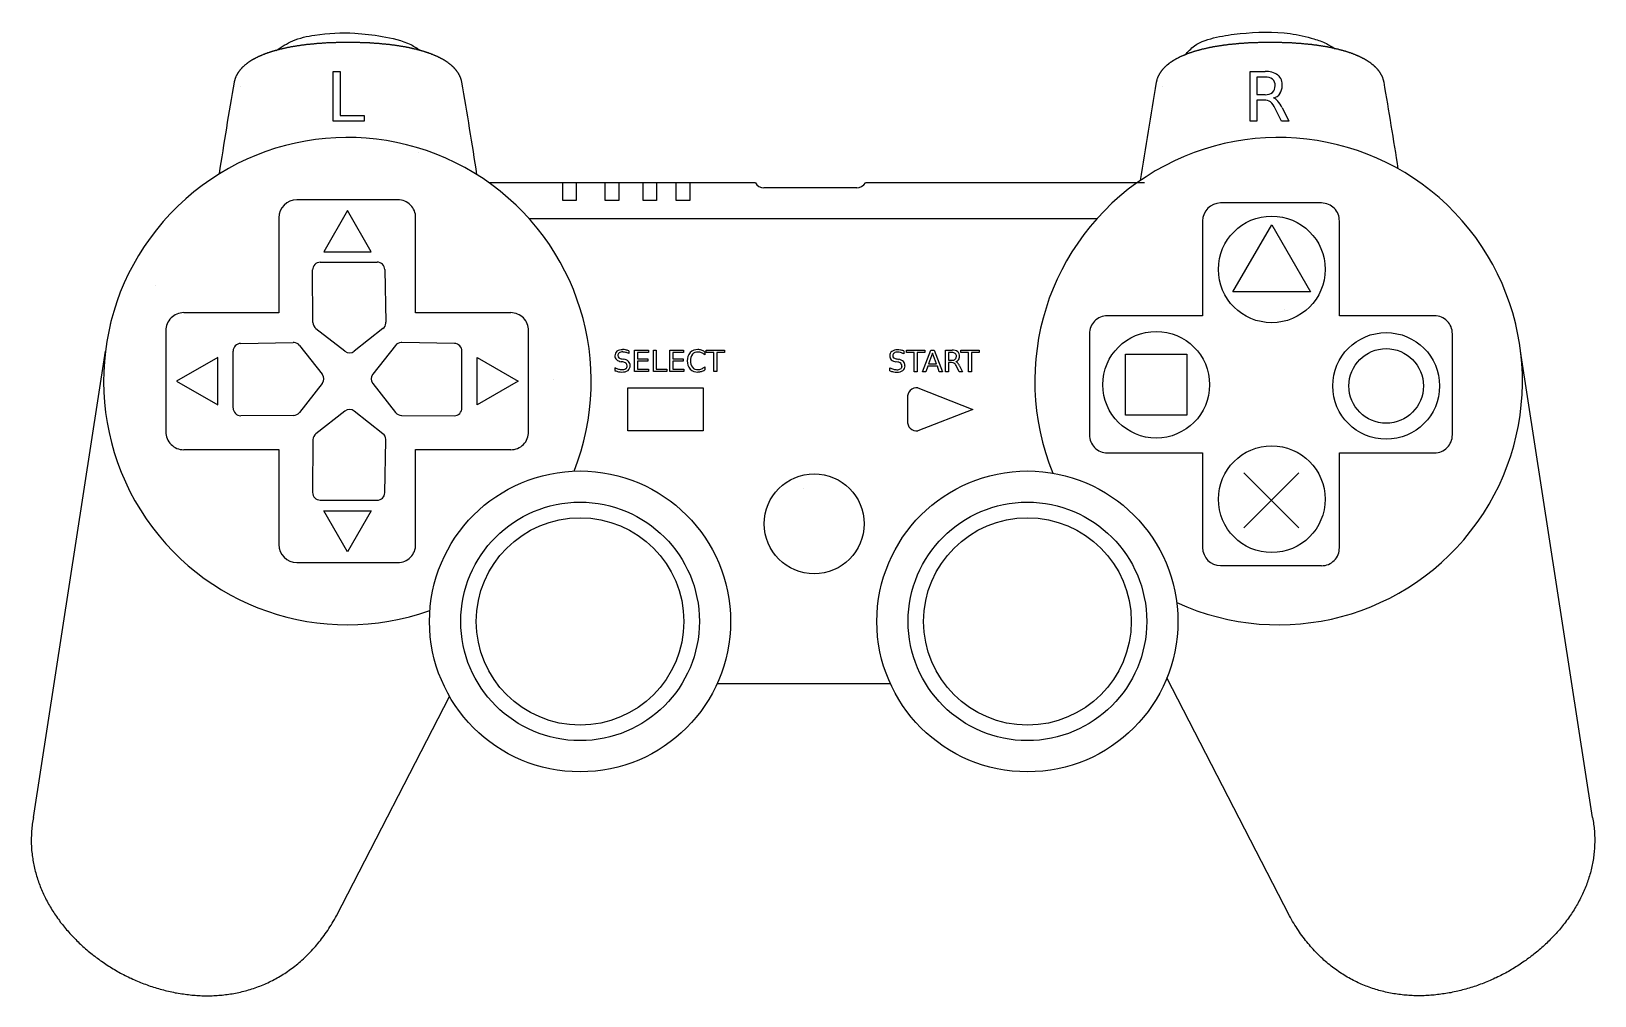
# Model space of a CAD drawing. Header units: millimetres. Extents: x -60 to 61, y -62 to 12.
import ezdxf

# ---------------------------------------------------------------- set-up
doc = ezdxf.new("R2010")
doc.units = ezdxf.units.MM
doc.layers.add('OBJECT', color=178, linetype='Continuous', lineweight=25, true_color=0x000000)

msp = doc.modelspace()

# ---------------------------------------------------------------- linework, layer by layer
at = {"layer": 'OBJECT'}
for p, q in [((-36.82, 5.14), (-36.82, 8.98)), ((-36.82, 8.98), (-36.3, 8.98)), ((-36.3, 8.98), (-36.3, 5.58)), ((33.95, 8.98), (35.12, 8.98)), ((33.95, 5.14), (33.95, 8.98)), ((35.12, 8.55), (34.47, 8.55)), ((34.47, 8.55), (34.47, 7.19)), ((-43.97, 7.82), (-43.97, 7.82)), ((27.21, 7.82), (27.21, 7.82)), ((34.47, 7.19), (35.12, 7.19)), ((34.47, 6.76), (34.47, 5.14)), ((35.03, 6.76), (34.47, 6.76)), ((36.38, 5.14), (35.89, 6.12)), ((36.41, 6.19), (36.94, 5.14)), ((-34.43, 5.14), (-36.82, 5.14)), ((-36.3, 5.58), (-34.43, 5.58)), ((-34.43, 5.58), (-34.43, 5.14)), ((34.47, 5.14), (33.95, 5.14)), ((36.94, 5.14), (36.38, 5.14)), ((-30.24, 2.72), (-30.24, 2.72)), ((-4.23, 0.38), (-24.79, 0.38)), ((-19.11, -0.98), (-19.11, 0.38)), ((-18.07, 0.38), (-18.07, -0.98)), ((-15.83, -0.98), (-15.83, 0.38)), ((-14.79, 0.38), (-14.79, -0.98)), ((-12.9, -0.98), (-12.9, 0.38)), ((-11.86, 0.38), (-11.86, -0.98)), ((-10.35, -0.98), (-10.35, 0.38)), ((-9.31, 0.38), (-9.31, -0.98)), ((3.58, 0), (-3.58, 0)), ((25.8, 0.38), (4.25, 0.38)), ((-39.63, -0.94), (-39.63, -0.94)), ((-31.83, -0.94), (-39.63, -0.94)), ((-18.07, -0.98), (-19.11, -0.98)), ((-14.79, -0.98), (-15.83, -0.98)), ((-11.86, -0.98), (-12.9, -0.98)), ((-9.31, -0.98), (-10.35, -0.98)), ((31.67, -1.18), (31.67, -1.18)), ((39.46, -1.18), (31.67, -1.18)), ((-41.02, -2.33), (-41.02, -9.66)), ((-35.72, -1.77), (-37.55, -4.94)), ((-33.9, -4.94), (-35.72, -1.77)), ((-30.46, -9.66), (-30.46, -2.33)), ((-21.71, -2.38), (22.13, -2.38)), ((30.27, -2.57), (30.27, -9.9)), ((32.62, -8.04), (35.62, -2.86)), ((35.62, -2.86), (38.61, -8.04)), ((40.84, -9.9), (40.84, -2.57)), ((-37.82, -5.76), (-33.43, -5.75)), ((-37.82, -5.76), (-33.43, -5.75)), ((-37.82, -5.76), (-33.43, -5.75)), ((-37.82, -5.76), (-33.43, -5.75)), ((-37.55, -4.94), (-33.9, -4.94)), ((39.73, -5.64), (39.73, -5.64)), ((39.73, -5.64), (39.73, -5.64)), ((39.73, -5.64), (39.73, -5.64)), ((39.73, -5.64), (39.73, -5.64)), ((39.73, -5.64), (39.73, -5.64)), ((-38.39, -10.42), (-38.42, -6.35)), ((-38.39, -10.42), (-38.42, -6.35)), ((-38.39, -10.42), (-38.42, -6.35)), ((-38.39, -10.42), (-38.42, -6.35)), ((-32.84, -6.33), (-32.75, -10.39)), ((-32.84, -6.33), (-32.75, -10.39)), ((-32.84, -6.33), (-32.75, -10.39)), ((-32.84, -6.33), (-32.75, -10.39)), ((-50.57, -7.52), (-50.57, -7.52)), ((-50.57, -7.52), (-50.57, -7.52)), ((-50.57, -7.52), (-50.57, -7.52)), ((-50.57, -7.52), (-50.57, -7.52)), ((38.61, -8.04), (32.62, -8.04)), ((36.6, -9.38), (36.6, -9.38)), ((-54.08, -10.48), (-54.08, -10.48)), ((-41.02, -9.66), (-48.36, -9.66)), ((-32.75, -10.46), (-32.75, -10.46)), ((-32.75, -10.46), (-32.75, -10.46)), ((-32.75, -10.46), (-32.75, -10.46)), ((-32.75, -10.46), (-32.75, -10.46)), ((-23.11, -9.66), (-30.46, -9.66)), ((30.27, -9.9), (22.93, -9.9)), ((48.18, -9.9), (40.84, -9.9)), ((54.49, -10.48), (54.49, -10.48)), ((-49.74, -11.05), (-49.74, -18.84)), ((-43.97, -12.03), (-39.91, -11.95)), ((-43.97, -12.03), (-39.91, -11.95)), ((-43.97, -12.03), (-39.91, -11.95)), ((-43.97, -12.03), (-39.91, -11.95)), ((-39.85, -11.95), (-39.85, -11.95)), ((-39.85, -11.95), (-39.85, -11.95)), ((-39.85, -11.95), (-39.85, -11.95)), ((-39.85, -11.95), (-39.85, -11.95)), ((-35.92, -12.63), (-38.16, -10.89)), ((-35.92, -12.63), (-38.16, -10.89)), ((-35.92, -12.63), (-38.16, -10.89)), ((-35.92, -12.63), (-38.16, -10.89)), ((-32.99, -10.88), (-35.2, -12.63)), ((-32.99, -10.88), (-35.2, -12.63)), ((-32.99, -10.88), (-35.2, -12.63)), ((-32.99, -10.88), (-35.2, -12.63)), ((-31.59, -11.95), (-31.59, -11.95)), ((-31.59, -11.95), (-31.59, -11.95)), ((-31.59, -11.95), (-31.59, -11.95)), ((-31.59, -11.95), (-31.59, -11.95)), ((-27.47, -12.03), (-31.53, -11.95)), ((-27.47, -12.03), (-31.53, -11.95)), ((-27.47, -12.03), (-31.53, -11.95)), ((-27.47, -12.03), (-31.53, -11.95)), ((-21.74, -18.84), (-21.74, -11.05)), ((21.56, -11.29), (21.56, -19.08)), ((49.56, -19.08), (49.56, -11.29)), ((-59.96, -48.65), (-54.41, -12.62)), ((-45.74, -13.12), (-48.91, -14.94)), ((-45.74, -16.77), (-45.74, -13.12)), ((-44.55, -17.01), (-44.55, -12.62)), ((-44.55, -17.01), (-44.55, -12.62)), ((-44.55, -17.01), (-44.55, -12.62)), ((-44.55, -17.01), (-44.55, -12.62)), ((-39.43, -12.19), (-37.68, -14.41)), ((-39.43, -12.19), (-37.68, -14.41)), ((-39.43, -12.19), (-37.68, -14.41)), ((-39.43, -12.19), (-37.68, -14.41)), ((-32.01, -12.19), (-33.76, -14.41)), ((-32.01, -12.19), (-33.76, -14.41)), ((-32.01, -12.19), (-33.76, -14.41)), ((-32.01, -12.19), (-33.76, -14.41)), ((-26.89, -17.01), (-26.89, -12.62)), ((-26.89, -17.01), (-26.89, -12.62)), ((-26.89, -17.01), (-26.89, -12.62)), ((-26.89, -17.01), (-26.89, -12.62)), ((-25.72, -13.12), (-22.55, -14.94)), ((-25.72, -16.77), (-25.72, -13.12)), ((-14.53, -13.22), (-14.4, -13.25)), ((-14.01, -12.59), (-14.01, -12.81)), ((-13.56, -14.2), (-13.56, -12.54)), ((-13.56, -12.54), (-12.5, -12.54)), ((-13.33, -12.73), (-13.33, -13.22)), ((-12.5, -12.73), (-13.33, -12.73)), ((-13.33, -13.22), (-12.54, -13.22)), ((-12.54, -13.22), (-12.54, -13.41)), ((-12.5, -12.54), (-12.5, -12.73)), ((-12.11, -14.2), (-12.11, -12.54)), ((-12.11, -12.54), (-11.89, -12.54)), ((-11.89, -12.54), (-11.89, -14.01)), ((-10.84, -14.2), (-10.84, -12.54)), ((-10.84, -12.54), (-9.79, -12.54)), ((-10.62, -12.73), (-10.62, -13.22)), ((-9.79, -12.73), (-10.62, -12.73)), ((-10.62, -13.22), (-9.82, -13.22)), ((-9.82, -13.22), (-9.82, -13.41)), ((-9.79, -12.54), (-9.79, -12.73)), ((-8.15, -12.66), (-8.15, -12.9)), ((-8.03, -12.73), (-8.03, -12.54)), ((-8.03, -12.54), (-6.62, -12.54)), ((-7.44, -12.73), (-8.03, -12.73)), ((-7.44, -14.2), (-7.44, -12.73)), ((-7.21, -12.73), (-7.21, -14.2)), ((-6.62, -12.73), (-7.21, -12.73)), ((-6.62, -12.54), (-6.62, -12.73)), ((6.68, -13.23), (6.82, -13.26)), ((7.21, -12.6), (7.21, -12.82)), ((7.43, -12.74), (7.43, -12.55)), ((7.43, -12.55), (8.84, -12.55)), ((8.02, -12.74), (7.43, -12.74)), ((8.02, -14.21), (8.02, -12.74)), ((8.25, -12.74), (8.25, -14.21)), ((8.84, -12.74), (8.25, -12.74)), ((8.67, -14.21), (9.31, -12.55)), ((8.84, -12.55), (8.84, -12.74)), ((9.44, -12.77), (9.13, -13.6)), ((9.31, -12.55), (9.56, -12.55)), ((9.74, -13.6), (9.44, -12.77)), ((9.56, -12.55), (10.2, -14.21)), ((10.44, -12.55), (10.95, -12.55)), ((10.44, -14.21), (10.44, -12.55)), ((10.95, -12.73), (10.67, -12.73)), ((10.67, -12.73), (10.67, -13.32)), ((11.63, -12.74), (11.63, -12.55)), ((11.63, -12.55), (13.04, -12.55)), ((12.22, -12.74), (11.63, -12.74)), ((12.22, -14.21), (12.22, -12.74)), ((12.45, -12.74), (12.45, -14.21)), ((13.04, -12.74), (12.45, -12.74)), ((13.04, -12.55), (13.04, -12.74)), ((24.34, -17.58), (24.34, -12.86)), ((24.34, -12.86), (29.06, -12.86)), ((29.06, -12.86), (29.06, -17.58)), ((60.38, -48.65), (54.83, -12.62)), ((-15.07, -14.13), (-15.07, -13.9)), ((-14.46, -13.46), (-14.6, -13.44)), ((-12.48, -14.2), (-13.56, -14.2)), ((-13.33, -13.41), (-13.33, -14.01)), ((-12.54, -13.41), (-13.33, -13.41)), ((-13.33, -14.01), (-12.48, -14.01)), ((-12.48, -14.01), (-12.48, -14.2)), ((-11.08, -14.2), (-12.11, -14.2)), ((-11.89, -14.01), (-11.08, -14.01)), ((-11.08, -14.01), (-11.08, -14.2)), ((-9.77, -14.2), (-10.84, -14.2)), ((-10.62, -13.41), (-10.62, -14.01)), ((-9.82, -13.41), (-10.62, -13.41)), ((-10.62, -14.01), (-9.77, -14.01)), ((-9.77, -14.01), (-9.77, -14.2)), ((-8.15, -13.84), (-8.15, -14.07)), ((-7.21, -14.2), (-7.44, -14.2)), ((6.15, -14.14), (6.15, -13.91)), ((6.75, -13.47), (6.62, -13.45)), ((8.25, -14.21), (8.02, -14.21)), ((8.91, -14.21), (8.67, -14.21)), ((9.06, -13.78), (8.91, -14.21)), ((9.81, -13.78), (9.06, -13.78)), ((9.13, -13.6), (9.74, -13.6)), ((9.96, -14.21), (9.81, -13.78)), ((10.2, -14.21), (9.96, -14.21)), ((10.67, -14.21), (10.44, -14.21)), ((10.67, -13.32), (10.95, -13.32)), ((10.67, -13.51), (10.67, -14.21)), ((10.91, -13.51), (10.67, -13.51)), ((11.49, -14.21), (11.28, -13.78)), ((11.74, -14.21), (11.49, -14.21)), ((11.51, -13.76), (11.74, -14.21)), ((12.45, -14.21), (12.22, -14.21)), ((-48.91, -14.94), (-45.74, -16.77)), ((-37.68, -15.12), (-39.43, -17.36)), ((-37.68, -15.12), (-39.43, -17.36)), ((-37.68, -15.12), (-39.43, -17.36)), ((-37.68, -15.12), (-39.43, -17.36)), ((-33.76, -15.12), (-32.01, -17.36)), ((-33.76, -15.12), (-32.01, -17.36)), ((-33.76, -15.12), (-32.01, -17.36)), ((-33.76, -15.12), (-32.01, -17.36)), ((-22.55, -14.94), (-25.72, -16.77)), ((-19.83, -14.79), (-19.83, -14.79)), ((-19.83, -14.79), (-19.83, -14.79)), ((-19.83, -14.79), (-19.83, -14.79)), ((-19.83, -14.79), (-19.83, -14.79)), ((-19.83, -14.79), (-19.83, -14.79)), ((-19.83, -14.79), (-19.83, -14.79)), ((-19.83, -14.79), (-19.83, -14.79)), ((-19.83, -14.79), (-19.83, -14.79)), ((-14.09, -18.78), (-14.09, -15.45)), ((-14.09, -15.45), (-8.27, -15.45)), ((-8.27, -15.45), (-8.27, -18.78)), ((8.3, -15.45), (12.55, -17.12)), ((7.52, -18), (7.52, -16.23)), ((-39.9, -17.59), (-43.96, -17.61)), ((-39.9, -17.59), (-43.96, -17.61)), ((-39.9, -17.59), (-43.96, -17.61)), ((-39.9, -17.59), (-43.96, -17.61)), ((-35.92, -17.26), (-38.16, -19)), ((-35.92, -17.26), (-38.16, -19)), ((-35.92, -17.26), (-38.16, -19)), ((-35.92, -17.26), (-38.16, -19)), ((-32.99, -19.01), (-35.2, -17.26)), ((-32.99, -19.01), (-35.2, -17.26)), ((-32.99, -19.01), (-35.2, -17.26)), ((-32.99, -19.01), (-35.2, -17.26)), ((-31.54, -17.59), (-27.48, -17.61)), ((-31.54, -17.59), (-27.48, -17.61)), ((-31.54, -17.59), (-27.48, -17.61)), ((-31.54, -17.59), (-27.48, -17.61)), ((12.55, -17.12), (8.3, -18.78)), ((12.55, -17.12), (12.55, -17.12)), ((29.06, -17.58), (24.34, -17.58)), ((-8.27, -18.78), (-14.09, -18.78)), ((-48.36, -20.23), (-41.02, -20.23)), ((-41.02, -20.23), (-41.02, -27.56)), ((-38.39, -19.47), (-38.42, -23.53)), ((-38.39, -19.47), (-38.42, -23.53)), ((-38.39, -19.47), (-38.42, -23.53)), ((-38.39, -19.47), (-38.42, -23.53)), ((-32.84, -23.56), (-32.75, -19.5)), ((-32.84, -23.56), (-32.75, -19.5)), ((-32.84, -23.56), (-32.75, -19.5)), ((-32.84, -23.56), (-32.75, -19.5)), ((-32.75, -19.43), (-32.75, -19.43)), ((-32.75, -19.43), (-32.75, -19.43)), ((-32.75, -19.43), (-32.75, -19.43)), ((-32.75, -19.43), (-32.75, -19.43)), ((-30.46, -20.23), (-23.11, -20.23)), ((-30.46, -27.56), (-30.46, -20.23)), ((22.93, -20.47), (30.27, -20.47)), ((30.27, -20.47), (30.27, -27.8)), ((40.84, -20.47), (48.18, -20.47)), ((40.84, -27.8), (40.84, -20.47)), ((37.72, -22.03), (33.47, -26.28)), ((33.47, -22.03), (37.72, -26.28)), ((-37.82, -24.13), (-33.43, -24.14)), ((-37.82, -24.13), (-33.43, -24.14)), ((-37.82, -24.13), (-33.43, -24.14)), ((-37.82, -24.13), (-33.43, -24.14)), ((-0.55, -23.22), (-0.55, -23.22)), ((-37.55, -24.95), (-33.9, -24.95)), ((-35.72, -28.12), (-37.55, -24.95)), ((-33.9, -24.95), (-35.72, -28.12)), ((-39.63, -28.95), (-31.83, -28.95)), ((31.67, -29.19), (39.46, -29.19)), ((6.18, -38.31), (-7.2, -38.31)), ((36.98, -56.23), (27.53, -37.86)), ((-36.56, -56.23), (-27.84, -39.29))]:
    msp.add_line(p, q, dxfattribs=at)
for points in [[(-35.68, 11.22), (-35.74, 11.22), (-35.8, 11.22), (-35.85, 11.22), (-35.91, 11.22), (-35.97, 11.22), (-36.03, 11.22), (-36.08, 11.22), (-36.14, 11.22), (-36.2, 11.21), (-36.25, 11.21), (-36.31, 11.21), (-36.37, 11.21), (-36.42, 11.21), (-36.48, 11.21), (-36.53, 11.21), (-36.59, 11.21), (-36.65, 11.2), (-36.7, 11.2), (-36.76, 11.2), (-36.81, 11.2), (-36.87, 11.2), (-36.92, 11.2), (-36.98, 11.19), (-37.03, 11.19), (-37.08, 11.19), (-37.14, 11.19), (-37.19, 11.18), (-37.25, 11.18), (-37.3, 11.18), (-37.35, 11.18), (-37.41, 11.17), (-37.46, 11.17), (-37.51, 11.17), (-37.57, 11.16), (-37.62, 11.16), (-37.67, 11.16), (-37.72, 11.15), (-37.78, 11.15), (-37.83, 11.15), (-37.88, 11.14), (-37.93, 11.14), (-37.99, 11.13), (-38.04, 11.13), (-38.09, 11.13), (-38.14, 11.12), (-38.19, 11.12), (-38.24, 11.11), (-38.29, 11.11), (-38.34, 11.1), (-38.39, 11.1), (-38.44, 11.09), (-38.49, 11.09), (-38.54, 11.08), (-38.59, 11.08), (-38.64, 11.07), (-38.69, 11.07), (-38.74, 11.06), (-38.79, 11.06), (-38.84, 11.05), (-38.89, 11.05), (-38.94, 11.04), (-38.99, 11.04), (-39.03, 11.03), (-39.08, 11.02), (-39.13, 11.02), (-39.18, 11.01), (-39.23, 11), (-39.27, 11), (-39.32, 10.99), (-39.37, 10.99), (-39.41, 10.98), (-39.46, 10.97), (-39.51, 10.96), (-39.55, 10.96), (-39.6, 10.95), (-39.65, 10.94), (-39.69, 10.94), (-39.74, 10.93), (-39.78, 10.92), (-39.83, 10.91), (-39.87, 10.91), (-39.92, 10.9), (-39.96, 10.89), (-40.01, 10.88), (-40.05, 10.87), (-40.1, 10.87), (-40.14, 10.86), (-40.18, 10.85), (-40.23, 10.84), (-40.27, 10.83), (-40.32, 10.82), (-40.36, 10.82), (-40.4, 10.81), (-40.44, 10.8), (-40.49, 10.79), (-40.53, 10.78), (-40.57, 10.77), (-40.61, 10.76), (-40.65, 10.75), (-40.7, 10.74), (-40.74, 10.73), (-40.78, 10.72), (-40.82, 10.71), (-40.86, 10.7), (-40.9, 10.69), (-40.94, 10.69), (-40.98, 10.67), (-41.02, 10.66), (-41.06, 10.65), (-41.1, 10.64), (-41.14, 10.63), (-41.18, 10.62), (-41.22, 10.61), (-41.26, 10.6), (-41.3, 10.59), (-41.34, 10.58), (-41.37, 10.57), (-41.41, 10.56), (-41.45, 10.55), (-41.49, 10.54), (-41.52, 10.52), (-41.56, 10.51), (-41.6, 10.5), (-41.64, 10.49), (-41.67, 10.48), (-41.71, 10.47), (-41.74, 10.45), (-41.78, 10.44), (-41.82, 10.43), (-41.85, 10.42), (-41.89, 10.41), (-41.92, 10.39), (-41.96, 10.38), (-41.99, 10.37), (-42.03, 10.36), (-42.06, 10.34), (-42.1, 10.33), (-42.13, 10.32), (-42.16, 10.3), (-42.2, 10.29), (-42.23, 10.28), (-42.26, 10.26), (-42.3, 10.25), (-42.33, 10.24), (-42.36, 10.22), (-42.39, 10.21), (-42.42, 10.2), (-42.46, 10.18), (-42.49, 10.17), (-42.52, 10.15), (-42.55, 10.14), (-42.58, 10.13), (-42.61, 10.11), (-42.64, 10.1), (-42.67, 10.08), (-42.7, 10.07), (-42.73, 10.05), (-42.76, 10.04), (-42.79, 10.02), (-42.82, 10.01), (-42.85, 9.99), (-42.88, 9.98), (-42.91, 9.96), (-42.93, 9.95), (-42.96, 9.93), (-42.99, 9.92), (-43.02, 9.9), (-43.04, 9.89), (-43.07, 9.87), (-43.1, 9.85), (-43.12, 9.84), (-43.15, 9.82), (-43.18, 9.81), (-43.2, 9.79), (-43.23, 9.77), (-43.25, 9.76), (-43.28, 9.74), (-43.3, 9.72), (-43.33, 9.71), (-43.35, 9.69), (-43.38, 9.67), (-43.4, 9.66), (-43.43, 9.64), (-43.45, 9.62), (-43.47, 9.6), (-43.49, 9.59), (-43.52, 9.57), (-43.54, 9.55), (-43.56, 9.53), (-43.58, 9.52), (-43.61, 9.5), (-43.63, 9.48), (-43.65, 9.46), (-43.67, 9.45), (-43.69, 9.43), (-43.71, 9.41), (-43.73, 9.39), (-43.75, 9.37), (-43.77, 9.35), (-43.79, 9.33), (-43.81, 9.32), (-43.83, 9.3), (-43.85, 9.28), (-43.87, 9.26), (-43.89, 9.24), (-43.9, 9.22), (-43.92, 9.2), (-43.94, 9.18), (-43.96, 9.16), (-43.97, 9.14), (-43.99, 9.12), (-44.01, 9.1), (-44.02, 9.08), (-44.04, 9.06), (-44.05, 9.04), (-44.07, 9.02), (-44.09, 9), (-44.1, 8.98), (-44.12, 8.96), (-44.13, 8.94), (-44.14, 8.92), (-44.16, 8.9), (-44.17, 8.88), (-44.19, 8.86), (-44.2, 8.84), (-44.21, 8.82), (-44.22, 8.8), (-44.24, 8.78), (-44.25, 8.75), (-44.26, 8.73), (-44.27, 8.71), (-44.28, 8.69), (-44.29, 8.67), (-44.3, 8.65), (-44.32, 8.63), (-44.33, 8.6), (-44.34, 8.58), (-44.35, 8.56), (-44.35, 8.54), (-44.36, 8.51), (-44.37, 8.49), (-44.38, 8.47), (-44.39, 8.45), (-44.4, 8.42), (-44.41, 8.4), (-44.41, 8.38), (-44.42, 8.36), (-44.43, 8.33), (-44.43, 8.31), (-44.44, 8.29), (-44.45, 8.26), (-44.45, 8.24), (-44.46, 8.22), (-44.46, 8.19), (-44.47, 8.17), (-44.47, 8.15)], [(-26.89, 8.15), (-26.9, 8.17), (-26.9, 8.19), (-26.91, 8.22), (-26.91, 8.24), (-26.92, 8.26), (-26.92, 8.29), (-26.93, 8.31), (-26.94, 8.33), (-26.94, 8.36), (-26.95, 8.38), (-26.96, 8.4), (-26.97, 8.42), (-26.97, 8.45), (-26.98, 8.47), (-26.99, 8.49), (-27, 8.51), (-27.01, 8.54), (-27.02, 8.56), (-27.03, 8.58), (-27.04, 8.6), (-27.05, 8.63), (-27.06, 8.65), (-27.07, 8.67), (-27.08, 8.69), (-27.09, 8.71), (-27.1, 8.73), (-27.12, 8.75), (-27.13, 8.78), (-27.14, 8.8), (-27.15, 8.82), (-27.17, 8.84), (-27.18, 8.86), (-27.19, 8.88), (-27.21, 8.9), (-27.22, 8.92), (-27.23, 8.94), (-27.25, 8.96), (-27.26, 8.98), (-27.28, 9), (-27.29, 9.02), (-27.31, 9.04), (-27.33, 9.06), (-27.34, 9.08), (-27.36, 9.1), (-27.37, 9.12), (-27.39, 9.14), (-27.41, 9.16), (-27.43, 9.18), (-27.44, 9.2), (-27.46, 9.22), (-27.48, 9.24), (-27.5, 9.26), (-27.52, 9.28), (-27.53, 9.3), (-27.55, 9.32), (-27.57, 9.33), (-27.59, 9.35), (-27.61, 9.37), (-27.63, 9.39), (-27.65, 9.41), (-27.67, 9.43), (-27.69, 9.45), (-27.72, 9.46), (-27.74, 9.48), (-27.76, 9.5), (-27.78, 9.52), (-27.8, 9.53), (-27.82, 9.55), (-27.85, 9.57), (-27.87, 9.59), (-27.89, 9.6), (-27.92, 9.62), (-27.94, 9.64), (-27.96, 9.66), (-27.99, 9.67), (-28.01, 9.69), (-28.04, 9.71), (-28.06, 9.72), (-28.08, 9.74), (-28.11, 9.76), (-28.14, 9.77), (-28.16, 9.79), (-28.19, 9.81), (-28.21, 9.82), (-28.24, 9.84), (-28.27, 9.85), (-28.29, 9.87), (-28.32, 9.89), (-28.35, 9.9), (-28.37, 9.92), (-28.4, 9.93), (-28.43, 9.95), (-28.46, 9.96), (-28.49, 9.98), (-28.52, 9.99), (-28.54, 10.01), (-28.57, 10.02), (-28.6, 10.04), (-28.63, 10.05), (-28.66, 10.07), (-28.69, 10.08), (-28.72, 10.1), (-28.75, 10.11), (-28.78, 10.13), (-28.81, 10.14), (-28.84, 10.15), (-28.88, 10.17), (-28.91, 10.18), (-28.94, 10.2), (-28.97, 10.21), (-29, 10.22), (-29.04, 10.24), (-29.07, 10.25), (-29.1, 10.26), (-29.13, 10.28), (-29.17, 10.29), (-29.2, 10.3), (-29.23, 10.32), (-29.27, 10.33), (-29.3, 10.34), (-29.34, 10.36), (-29.37, 10.37), (-29.41, 10.38), (-29.44, 10.39), (-29.48, 10.41), (-29.51, 10.42), (-29.55, 10.43), (-29.58, 10.44), (-29.62, 10.45), (-29.66, 10.47), (-29.69, 10.48), (-29.73, 10.49), (-29.77, 10.5), (-29.8, 10.51), (-29.84, 10.52), (-29.88, 10.54), (-29.91, 10.55), (-29.95, 10.56), (-29.99, 10.57), (-30.03, 10.58), (-30.07, 10.59), (-30.11, 10.6), (-30.14, 10.61), (-30.18, 10.62), (-30.22, 10.63), (-30.26, 10.64), (-30.3, 10.65), (-30.34, 10.66), (-30.38, 10.67), (-30.42, 10.69), (-30.46, 10.69), (-30.5, 10.7), (-30.54, 10.71), (-30.59, 10.72), (-30.63, 10.73), (-30.67, 10.74), (-30.71, 10.75), (-30.75, 10.76), (-30.79, 10.77), (-30.84, 10.78), (-30.88, 10.79), (-30.92, 10.8), (-30.96, 10.81), (-31.01, 10.82), (-31.05, 10.82), (-31.09, 10.83), (-31.14, 10.84), (-31.18, 10.85), (-31.22, 10.86), (-31.27, 10.87), (-31.31, 10.87), (-31.36, 10.88), (-31.4, 10.89), (-31.45, 10.9), (-31.49, 10.91), (-31.54, 10.91), (-31.58, 10.92), (-31.63, 10.93), (-31.67, 10.94), (-31.72, 10.94), (-31.76, 10.95), (-31.81, 10.96), (-31.86, 10.96), (-31.9, 10.97), (-31.95, 10.98), (-32, 10.99), (-32.04, 10.99), (-32.09, 11), (-32.14, 11), (-32.19, 11.01), (-32.23, 11.02), (-32.28, 11.02), (-32.33, 11.03), (-32.38, 11.04), (-32.43, 11.04), (-32.48, 11.05), (-32.52, 11.05), (-32.57, 11.06), (-32.62, 11.06), (-32.67, 11.07), (-32.72, 11.07), (-32.77, 11.08), (-32.82, 11.08), (-32.87, 11.09), (-32.92, 11.09), (-32.97, 11.1), (-33.02, 11.1), (-33.07, 11.11), (-33.12, 11.11), (-33.17, 11.12), (-33.22, 11.12), (-33.28, 11.13), (-33.33, 11.13), (-33.38, 11.13), (-33.43, 11.14), (-33.48, 11.14), (-33.53, 11.15), (-33.59, 11.15), (-33.64, 11.15), (-33.69, 11.16), (-33.74, 11.16), (-33.8, 11.16), (-33.85, 11.17), (-33.9, 11.17), (-33.96, 11.17), (-34.01, 11.18), (-34.06, 11.18), (-34.12, 11.18), (-34.17, 11.18), (-34.23, 11.19), (-34.28, 11.19), (-34.33, 11.19), (-34.39, 11.19), (-34.44, 11.2), (-34.5, 11.2), (-34.55, 11.2), (-34.61, 11.2), (-34.66, 11.2), (-34.72, 11.2), (-34.77, 11.21), (-34.83, 11.21), (-34.89, 11.21), (-34.94, 11.21), (-35, 11.21), (-35.05, 11.21), (-35.11, 11.21), (-35.17, 11.21), (-35.22, 11.22), (-35.28, 11.22), (-35.34, 11.22), (-35.39, 11.22), (-35.45, 11.22), (-35.51, 11.22), (-35.57, 11.22), (-35.62, 11.22), (-35.68, 11.22)], [(35.49, 11.22), (35.44, 11.22), (35.38, 11.22), (35.32, 11.22), (35.26, 11.22), (35.21, 11.22), (35.15, 11.22), (35.09, 11.22), (35.04, 11.22), (34.98, 11.21), (34.92, 11.21), (34.87, 11.21), (34.81, 11.21), (34.75, 11.21), (34.7, 11.21), (34.64, 11.21), (34.59, 11.21), (34.53, 11.2), (34.48, 11.2), (34.42, 11.2), (34.37, 11.2), (34.31, 11.2), (34.26, 11.2), (34.2, 11.19), (34.15, 11.19), (34.09, 11.19), (34.04, 11.19), (33.98, 11.18), (33.93, 11.18), (33.88, 11.18), (33.82, 11.18), (33.77, 11.17), (33.72, 11.17), (33.66, 11.17), (33.61, 11.16), (33.56, 11.16), (33.5, 11.16), (33.45, 11.15), (33.4, 11.15), (33.35, 11.15), (33.3, 11.14), (33.24, 11.14), (33.19, 11.13), (33.14, 11.13), (33.09, 11.13), (33.04, 11.12), (32.99, 11.12), (32.94, 11.11), (32.88, 11.11), (32.83, 11.1), (32.78, 11.1), (32.73, 11.09), (32.68, 11.09), (32.63, 11.08), (32.58, 11.08), (32.53, 11.07), (32.48, 11.07), (32.43, 11.06), (32.39, 11.06), (32.34, 11.05), (32.29, 11.05), (32.24, 11.04), (32.19, 11.04), (32.14, 11.03), (32.09, 11.02), (32.05, 11.02), (32, 11.01), (31.95, 11), (31.9, 11), (31.86, 10.99), (31.81, 10.99), (31.76, 10.98), (31.72, 10.97), (31.67, 10.96), (31.62, 10.96), (31.58, 10.95), (31.53, 10.94), (31.48, 10.94), (31.44, 10.93), (31.39, 10.92), (31.35, 10.91), (31.3, 10.91), (31.26, 10.9), (31.21, 10.89), (31.17, 10.88), (31.12, 10.87), (31.08, 10.87), (31.04, 10.86), (30.99, 10.85), (30.95, 10.84), (30.9, 10.83), (30.86, 10.82), (30.82, 10.82), (30.78, 10.81), (30.73, 10.8), (30.69, 10.79), (30.65, 10.78), (30.61, 10.77), (30.56, 10.76), (30.52, 10.75), (30.48, 10.74), (30.44, 10.73), (30.4, 10.72), (30.36, 10.71), (30.32, 10.7), (30.28, 10.69), (30.23, 10.69), (30.19, 10.67), (30.15, 10.66), (30.11, 10.65), (30.07, 10.64), (30.04, 10.63), (30, 10.62), (29.96, 10.61), (29.92, 10.6), (29.88, 10.59), (29.84, 10.58), (29.8, 10.57), (29.76, 10.56), (29.73, 10.55), (29.69, 10.54), (29.65, 10.52), (29.61, 10.51), (29.58, 10.5), (29.54, 10.49), (29.5, 10.48), (29.47, 10.47), (29.43, 10.45), (29.4, 10.44), (29.36, 10.43), (29.32, 10.42), (29.29, 10.41), (29.25, 10.39), (29.22, 10.38), (29.18, 10.37), (29.15, 10.36), (29.11, 10.34), (29.08, 10.33), (29.05, 10.32), (29.01, 10.3), (28.98, 10.29), (28.95, 10.28), (28.91, 10.26), (28.88, 10.25), (28.85, 10.24), (28.82, 10.22), (28.78, 10.21), (28.75, 10.2), (28.72, 10.18), (28.69, 10.17), (28.66, 10.15), (28.63, 10.14), (28.6, 10.13), (28.56, 10.11), (28.53, 10.1), (28.5, 10.08), (28.47, 10.07), (28.44, 10.05), (28.41, 10.04), (28.39, 10.02), (28.36, 10.01), (28.33, 9.99), (28.3, 9.98), (28.27, 9.96), (28.24, 9.95), (28.21, 9.93), (28.19, 9.92), (28.16, 9.9), (28.13, 9.89), (28.1, 9.87), (28.08, 9.85), (28.05, 9.84), (28.03, 9.82), (28, 9.81), (27.97, 9.79), (27.95, 9.77), (27.92, 9.76), (27.9, 9.74), (27.87, 9.72), (27.85, 9.71), (27.82, 9.69), (27.8, 9.67), (27.77, 9.66), (27.75, 9.64), (27.73, 9.62), (27.7, 9.6), (27.68, 9.59), (27.66, 9.57), (27.64, 9.55), (27.61, 9.53), (27.59, 9.52), (27.57, 9.5), (27.55, 9.48), (27.53, 9.46), (27.51, 9.45), (27.49, 9.43), (27.46, 9.41), (27.44, 9.39), (27.42, 9.37), (27.4, 9.35), (27.39, 9.33), (27.37, 9.32), (27.35, 9.3), (27.33, 9.28), (27.31, 9.26), (27.29, 9.24), (27.27, 9.22), (27.26, 9.2), (27.24, 9.18), (27.22, 9.16), (27.2, 9.14), (27.19, 9.12), (27.17, 9.1), (27.15, 9.08), (27.14, 9.06), (27.12, 9.04), (27.11, 9.02), (27.09, 9), (27.08, 8.98), (27.06, 8.96), (27.05, 8.94), (27.03, 8.92), (27.02, 8.9), (27, 8.88), (26.99, 8.86), (26.98, 8.84), (26.97, 8.82), (26.95, 8.8), (26.94, 8.78), (26.93, 8.75), (26.92, 8.73), (26.9, 8.71), (26.89, 8.69), (26.88, 8.67), (26.87, 8.65), (26.86, 8.63), (26.85, 8.6), (26.84, 8.58), (26.83, 8.56), (26.82, 8.54), (26.81, 8.51), (26.8, 8.49), (26.8, 8.47), (26.79, 8.45), (26.78, 8.42), (26.77, 8.4), (26.76, 8.38), (26.76, 8.36), (26.75, 8.33), (26.74, 8.31), (26.74, 8.29), (26.73, 8.26), (26.72, 8.24), (26.72, 8.22), (26.71, 8.19), (26.71, 8.17), (26.7, 8.15)], [(44.29, 8.15), (44.28, 8.17), (44.28, 8.19), (44.27, 8.22), (44.26, 8.24), (44.26, 8.26), (44.25, 8.29), (44.25, 8.31), (44.24, 8.33), (44.23, 8.36), (44.23, 8.38), (44.22, 8.4), (44.21, 8.42), (44.2, 8.45), (44.19, 8.47), (44.18, 8.49), (44.18, 8.51), (44.17, 8.54), (44.16, 8.56), (44.15, 8.58), (44.14, 8.6), (44.13, 8.63), (44.12, 8.65), (44.11, 8.67), (44.1, 8.69), (44.08, 8.71), (44.07, 8.73), (44.06, 8.75), (44.05, 8.78), (44.04, 8.8), (44.02, 8.82), (44.01, 8.84), (44, 8.86), (43.98, 8.88), (43.97, 8.9), (43.96, 8.92), (43.94, 8.94), (43.93, 8.96), (43.91, 8.98), (43.9, 9), (43.88, 9.02), (43.87, 9.04), (43.85, 9.06), (43.84, 9.08), (43.82, 9.1), (43.8, 9.12), (43.79, 9.14), (43.77, 9.16), (43.75, 9.18), (43.73, 9.2), (43.72, 9.22), (43.7, 9.24), (43.68, 9.26), (43.66, 9.28), (43.64, 9.3), (43.62, 9.32), (43.6, 9.33), (43.58, 9.35), (43.56, 9.37), (43.54, 9.39), (43.52, 9.41), (43.5, 9.43), (43.48, 9.45), (43.46, 9.46), (43.44, 9.48), (43.42, 9.5), (43.4, 9.52), (43.37, 9.53), (43.35, 9.55), (43.33, 9.57), (43.31, 9.59), (43.28, 9.6), (43.26, 9.62), (43.24, 9.64), (43.21, 9.66), (43.19, 9.67), (43.17, 9.69), (43.14, 9.71), (43.12, 9.72), (43.09, 9.74), (43.07, 9.76), (43.04, 9.77), (43.02, 9.79), (42.99, 9.81), (42.96, 9.82), (42.94, 9.84), (42.91, 9.85), (42.88, 9.87), (42.86, 9.89), (42.83, 9.9), (42.8, 9.92), (42.77, 9.93), (42.75, 9.95), (42.72, 9.96), (42.69, 9.98), (42.66, 9.99), (42.63, 10.01), (42.6, 10.02), (42.57, 10.04), (42.54, 10.05), (42.51, 10.07), (42.48, 10.08), (42.45, 10.1), (42.42, 10.11), (42.39, 10.13), (42.36, 10.14), (42.33, 10.15), (42.3, 10.17), (42.27, 10.18), (42.24, 10.2), (42.21, 10.21), (42.17, 10.22), (42.14, 10.24), (42.11, 10.25), (42.08, 10.26), (42.04, 10.28), (42.01, 10.29), (41.98, 10.3), (41.94, 10.32), (41.91, 10.33), (41.87, 10.34), (41.84, 10.36), (41.8, 10.37), (41.77, 10.38), (41.74, 10.39), (41.7, 10.41), (41.66, 10.42), (41.63, 10.43), (41.59, 10.44), (41.56, 10.45), (41.52, 10.47), (41.48, 10.48), (41.45, 10.49), (41.41, 10.5), (41.37, 10.51), (41.34, 10.52), (41.3, 10.54), (41.26, 10.55), (41.22, 10.56), (41.19, 10.57), (41.15, 10.58), (41.11, 10.59), (41.07, 10.6), (41.03, 10.61), (40.99, 10.62), (40.95, 10.63), (40.91, 10.64), (40.87, 10.65), (40.83, 10.66), (40.79, 10.67), (40.75, 10.69), (40.71, 10.69), (40.67, 10.7), (40.63, 10.71), (40.59, 10.72), (40.55, 10.73), (40.51, 10.74), (40.47, 10.75), (40.43, 10.76), (40.38, 10.77), (40.34, 10.78), (40.3, 10.79), (40.26, 10.8), (40.21, 10.81), (40.17, 10.82), (40.13, 10.82), (40.08, 10.83), (40.04, 10.84), (40, 10.85), (39.95, 10.86), (39.91, 10.87), (39.86, 10.87), (39.82, 10.88), (39.78, 10.89), (39.73, 10.9), (39.69, 10.91), (39.64, 10.91), (39.6, 10.92), (39.55, 10.93), (39.5, 10.94), (39.46, 10.94), (39.41, 10.95), (39.37, 10.96), (39.32, 10.96), (39.27, 10.97), (39.23, 10.98), (39.18, 10.99), (39.13, 10.99), (39.09, 11), (39.04, 11), (38.99, 11.01), (38.94, 11.02), (38.89, 11.02), (38.85, 11.03), (38.8, 11.04), (38.75, 11.04), (38.7, 11.05), (38.65, 11.05), (38.6, 11.06), (38.55, 11.06), (38.5, 11.07), (38.46, 11.07), (38.41, 11.08), (38.36, 11.08), (38.31, 11.09), (38.26, 11.09), (38.21, 11.1), (38.16, 11.1), (38.1, 11.11), (38.05, 11.11), (38, 11.12), (37.95, 11.12), (37.9, 11.13), (37.85, 11.13), (37.8, 11.13), (37.75, 11.14), (37.69, 11.14), (37.64, 11.15), (37.59, 11.15), (37.54, 11.15), (37.48, 11.16), (37.43, 11.16), (37.38, 11.16), (37.33, 11.17), (37.27, 11.17), (37.22, 11.17), (37.17, 11.18), (37.11, 11.18), (37.06, 11.18), (37, 11.18), (36.95, 11.19), (36.9, 11.19), (36.84, 11.19), (36.79, 11.19), (36.73, 11.2), (36.68, 11.2), (36.62, 11.2), (36.57, 11.2), (36.51, 11.2), (36.46, 11.2), (36.4, 11.21), (36.35, 11.21), (36.29, 11.21), (36.23, 11.21), (36.18, 11.21), (36.12, 11.21), (36.07, 11.21), (36.01, 11.21), (35.95, 11.22), (35.9, 11.22), (35.84, 11.22), (35.78, 11.22), (35.72, 11.22), (35.67, 11.22), (35.61, 11.22), (35.55, 11.22), (35.49, 11.22)], [(-59.96, -48.65), (-59.99, -48.78), (-60.01, -48.91), (-60.03, -49.04), (-60.05, -49.17), (-60.06, -49.3), (-60.08, -49.42), (-60.09, -49.55), (-60.1, -49.68), (-60.11, -49.81), (-60.12, -49.94), (-60.12, -50.07), (-60.13, -50.19), (-60.13, -50.32), (-60.13, -50.45), (-60.13, -50.57), (-60.13, -50.7), (-60.12, -50.83), (-60.11, -50.95), (-60.11, -51.08), (-60.1, -51.2), (-60.08, -51.33), (-60.07, -51.45), (-60.06, -51.58), (-60.04, -51.7), (-60.02, -51.82), (-60, -51.95), (-59.98, -52.07), (-59.96, -52.19), (-59.93, -52.31), (-59.91, -52.44), (-59.88, -52.56), (-59.85, -52.68), (-59.82, -52.8), (-59.79, -52.92), (-59.76, -53.04), (-59.72, -53.16), (-59.68, -53.28), (-59.65, -53.4), (-59.61, -53.51), (-59.57, -53.63), (-59.52, -53.75), (-59.48, -53.87), (-59.44, -53.98), (-59.39, -54.1), (-59.34, -54.21), (-59.29, -54.33), (-59.24, -54.44), (-59.19, -54.56), (-59.14, -54.67), (-59.08, -54.78), (-59.03, -54.89), (-58.97, -55.01), (-58.91, -55.12), (-58.85, -55.23), (-58.79, -55.34), (-58.73, -55.45), (-58.66, -55.56), (-58.6, -55.66), (-58.53, -55.77), (-58.47, -55.88), (-58.4, -55.99), (-58.33, -56.09), (-58.26, -56.2), (-58.18, -56.3), (-58.11, -56.41), (-58.04, -56.51), (-57.96, -56.61), (-57.89, -56.72), (-57.81, -56.82), (-57.73, -56.92), (-57.65, -57.02), (-57.57, -57.12), (-57.49, -57.22), (-57.4, -57.32), (-57.32, -57.41), (-57.24, -57.51), (-57.15, -57.61), (-57.06, -57.7), (-56.97, -57.8), (-56.88, -57.89), (-56.8, -57.98), (-56.7, -58.07), (-56.61, -58.17), (-56.52, -58.26), (-56.43, -58.35), (-56.33, -58.44), (-56.24, -58.53), (-56.14, -58.61), (-56.04, -58.7), (-55.94, -58.79), (-55.84, -58.87), (-55.74, -58.96), (-55.64, -59.04), (-55.54, -59.12), (-55.44, -59.2), (-55.34, -59.29), (-55.23, -59.37), (-55.13, -59.45), (-55.02, -59.52), (-54.92, -59.6), (-54.81, -59.68), (-54.7, -59.75), (-54.59, -59.83), (-54.49, -59.9), (-54.38, -59.98), (-54.27, -60.05), (-54.15, -60.12), (-54.04, -60.19), (-53.93, -60.26), (-53.82, -60.33), (-53.7, -60.4), (-53.59, -60.46), (-53.47, -60.53), (-53.36, -60.59), (-53.24, -60.66), (-53.13, -60.72), (-53.01, -60.78), (-52.89, -60.84), (-52.77, -60.9), (-52.65, -60.96), (-52.53, -61.02), (-52.41, -61.07), (-52.29, -61.13), (-52.17, -61.18), (-52.05, -61.23), (-51.93, -61.29), (-51.81, -61.34), (-51.69, -61.39), (-51.56, -61.44), (-51.44, -61.49), (-51.32, -61.53), (-51.19, -61.58), (-51.07, -61.62), (-50.94, -61.67), (-50.82, -61.71), (-50.69, -61.75), (-50.57, -61.79), (-50.44, -61.83), (-50.31, -61.86), (-50.19, -61.9), (-50.06, -61.94), (-49.93, -61.97), (-49.8, -62), (-49.68, -62.04), (-49.55, -62.07), (-49.42, -62.09), (-49.29, -62.12), (-49.16, -62.15), (-49.03, -62.18), (-48.91, -62.2), (-48.78, -62.22), (-48.65, -62.24), (-48.52, -62.26), (-48.39, -62.28), (-48.26, -62.3), (-48.13, -62.32), (-48, -62.33), (-47.87, -62.35), (-47.74, -62.36), (-47.61, -62.37), (-47.48, -62.38), (-47.35, -62.39), (-47.22, -62.4), (-47.09, -62.4), (-46.96, -62.41), (-46.83, -62.41), (-46.69, -62.42), (-46.56, -62.42), (-46.43, -62.42), (-46.3, -62.41), (-46.17, -62.41), (-46.04, -62.4), (-45.91, -62.4), (-45.78, -62.39), (-45.65, -62.38), (-45.52, -62.37), (-45.4, -62.36), (-45.27, -62.35), (-45.14, -62.33), (-45.01, -62.31), (-44.88, -62.3), (-44.75, -62.28), (-44.62, -62.26), (-44.49, -62.23), (-44.37, -62.21), (-44.24, -62.18), (-44.11, -62.16), (-43.98, -62.13), (-43.86, -62.1), (-43.73, -62.07), (-43.6, -62.03), (-43.48, -62), (-43.35, -61.96), (-43.23, -61.93), (-43.1, -61.89), (-42.98, -61.85), (-42.85, -61.8), (-42.73, -61.76), (-42.6, -61.71), (-42.48, -61.67), (-42.36, -61.62), (-42.23, -61.57), (-42.11, -61.52), (-41.99, -61.46), (-41.87, -61.41), (-41.75, -61.35), (-41.63, -61.29), (-41.51, -61.23), (-41.39, -61.17), (-41.27, -61.1), (-41.15, -61.04), (-41.04, -60.97), (-40.92, -60.9), (-40.8, -60.83), (-40.69, -60.76), (-40.57, -60.69), (-40.46, -60.61), (-40.34, -60.53), (-40.23, -60.45), (-40.12, -60.37), (-40, -60.29), (-39.89, -60.21), (-39.78, -60.12), (-39.67, -60.03), (-39.56, -59.94), (-39.45, -59.85), (-39.34, -59.76), (-39.24, -59.66), (-39.13, -59.57), (-39.02, -59.47), (-38.92, -59.37), (-38.81, -59.26), (-38.71, -59.16), (-38.61, -59.05), (-38.5, -58.94), (-38.4, -58.83), (-38.3, -58.72), (-38.2, -58.61), (-38.1, -58.49), (-38.01, -58.38), (-37.91, -58.26), (-37.81, -58.14), (-37.72, -58.01), (-37.62, -57.89), (-37.53, -57.76), (-37.44, -57.63), (-37.35, -57.5), (-37.25, -57.37), (-37.16, -57.23), (-37.08, -57.09), (-36.99, -56.96), (-36.9, -56.81), (-36.82, -56.67), (-36.73, -56.53), (-36.65, -56.38), (-36.56, -56.23)], [(60.38, -48.65), (60.4, -48.78), (60.43, -48.91), (60.45, -49.04), (60.46, -49.17), (60.48, -49.3), (60.5, -49.42), (60.51, -49.55), (60.52, -49.68), (60.53, -49.81), (60.54, -49.94), (60.54, -50.07), (60.55, -50.19), (60.55, -50.32), (60.55, -50.45), (60.55, -50.57), (60.54, -50.7), (60.54, -50.83), (60.53, -50.95), (60.52, -51.08), (60.51, -51.2), (60.5, -51.33), (60.49, -51.45), (60.47, -51.58), (60.46, -51.7), (60.44, -51.82), (60.42, -51.95), (60.4, -52.07), (60.38, -52.19), (60.35, -52.31), (60.33, -52.44), (60.3, -52.56), (60.27, -52.68), (60.24, -52.8), (60.21, -52.92), (60.17, -53.04), (60.14, -53.16), (60.1, -53.28), (60.06, -53.4), (60.02, -53.51), (59.98, -53.63), (59.94, -53.75), (59.9, -53.87), (59.85, -53.98), (59.81, -54.1), (59.76, -54.21), (59.71, -54.33), (59.66, -54.44), (59.61, -54.56), (59.55, -54.67), (59.5, -54.78), (59.44, -54.89), (59.39, -55.01), (59.33, -55.12), (59.27, -55.23), (59.21, -55.34), (59.14, -55.45), (59.08, -55.56), (59.02, -55.66), (58.95, -55.77), (58.88, -55.88), (58.81, -55.99), (58.75, -56.09), (58.67, -56.2), (58.6, -56.3), (58.53, -56.41), (58.46, -56.51), (58.38, -56.61), (58.3, -56.72), (58.23, -56.82), (58.15, -56.92), (58.07, -57.02), (57.99, -57.12), (57.9, -57.22), (57.82, -57.32), (57.74, -57.41), (57.65, -57.51), (57.57, -57.61), (57.48, -57.7), (57.39, -57.8), (57.3, -57.89), (57.21, -57.98), (57.12, -58.07), (57.03, -58.17), (56.94, -58.26), (56.84, -58.35), (56.75, -58.44), (56.65, -58.53), (56.56, -58.61), (56.46, -58.7), (56.36, -58.79), (56.26, -58.87), (56.16, -58.96), (56.06, -59.04), (55.96, -59.12), (55.86, -59.2), (55.76, -59.29), (55.65, -59.37), (55.55, -59.45), (55.44, -59.52), (55.33, -59.6), (55.23, -59.68), (55.12, -59.75), (55.01, -59.83), (54.9, -59.9), (54.79, -59.98), (54.68, -60.05), (54.57, -60.12), (54.46, -60.19), (54.35, -60.26), (54.23, -60.33), (54.12, -60.4), (54.01, -60.46), (53.89, -60.53), (53.78, -60.59), (53.66, -60.66), (53.54, -60.72), (53.43, -60.78), (53.31, -60.84), (53.19, -60.9), (53.07, -60.96), (52.95, -61.02), (52.83, -61.07), (52.71, -61.13), (52.59, -61.18), (52.47, -61.23), (52.35, -61.29), (52.23, -61.34), (52.1, -61.39), (51.98, -61.44), (51.86, -61.49), (51.73, -61.53), (51.61, -61.58), (51.49, -61.62), (51.36, -61.67), (51.23, -61.71), (51.11, -61.75), (50.98, -61.79), (50.86, -61.83), (50.73, -61.86), (50.6, -61.9), (50.48, -61.94), (50.35, -61.97), (50.22, -62), (50.09, -62.04), (49.97, -62.07), (49.84, -62.09), (49.71, -62.12), (49.58, -62.15), (49.45, -62.18), (49.32, -62.2), (49.19, -62.22), (49.06, -62.24), (48.93, -62.26), (48.8, -62.28), (48.68, -62.3), (48.55, -62.32), (48.42, -62.33), (48.29, -62.35), (48.15, -62.36), (48.02, -62.37), (47.89, -62.38), (47.76, -62.39), (47.63, -62.4), (47.5, -62.4), (47.37, -62.41), (47.24, -62.41), (47.11, -62.42), (46.98, -62.42), (46.85, -62.42), (46.72, -62.41), (46.59, -62.41), (46.46, -62.4), (46.33, -62.4), (46.2, -62.39), (46.07, -62.38), (45.94, -62.37), (45.81, -62.36), (45.68, -62.35), (45.55, -62.33), (45.43, -62.31), (45.3, -62.3), (45.17, -62.28), (45.04, -62.26), (44.91, -62.23), (44.78, -62.21), (44.66, -62.18), (44.53, -62.16), (44.4, -62.13), (44.27, -62.1), (44.15, -62.07), (44.02, -62.03), (43.89, -62), (43.77, -61.96), (43.64, -61.93), (43.52, -61.89), (43.39, -61.85), (43.27, -61.8), (43.14, -61.76), (43.02, -61.71), (42.9, -61.67), (42.77, -61.62), (42.65, -61.57), (42.53, -61.52), (42.41, -61.46), (42.29, -61.41), (42.17, -61.35), (42.05, -61.29), (41.93, -61.23), (41.81, -61.17), (41.69, -61.1), (41.57, -61.04), (41.45, -60.97), (41.34, -60.9), (41.22, -60.83), (41.1, -60.76), (40.99, -60.69), (40.87, -60.61), (40.76, -60.53), (40.65, -60.45), (40.53, -60.37), (40.42, -60.29), (40.31, -60.21), (40.2, -60.12), (40.09, -60.03), (39.98, -59.94), (39.87, -59.85), (39.76, -59.76), (39.65, -59.66), (39.55, -59.57), (39.44, -59.47), (39.34, -59.37), (39.23, -59.26), (39.13, -59.16), (39.02, -59.05), (38.92, -58.94), (38.82, -58.83), (38.72, -58.72), (38.62, -58.61), (38.52, -58.49), (38.42, -58.38), (38.33, -58.26), (38.23, -58.14), (38.14, -58.01), (38.04, -57.89), (37.95, -57.76), (37.85, -57.63), (37.76, -57.5), (37.67, -57.37), (37.58, -57.23), (37.49, -57.09), (37.41, -56.96), (37.32, -56.81), (37.23, -56.67), (37.15, -56.53), (37.06, -56.38), (36.98, -56.23)]]:
    msp.add_lwpolyline(points, dxfattribs=at)
for centre, radius in [((35.62, -6.31), 4.12), ((26.7, -15.22), 4.12), ((44.45, -15.31), 4.12), ((44.45, -15.31), 2.88), ((35.62, -24.06), 4.12), ((-17.77, -33.5), 11.62), ((0.3, -25.96), 3.86), ((16.76, -33.5), 11.62), ((-17.77, -33.5), 9.21), ((16.76, -33.5), 9.21), ((-17.77, -33.5), 8.01), ((16.76, -33.5), 8.01)]:
    msp.add_circle(centre, radius, dxfattribs=at)
for centre, radius, start, end in [((35.23, 7.49), 1.49, 54.3247, 94.3797), ((35.18, 7.73), 0.817, 51.8745, 94.2489), ((35.4, 7.95), 1.03, 355.6434, 46.977), ((312.91, -54.02), 362.75, 170.1318, 171.2654), ((-384.28, -54.02), 362.75, 8.7239, 9.8682), ((384.09, -54.02), 362.75, 170.1318, 171.3469), ((35.18, 8), 0.817, 265.7493, 308.1263), ((35.24, 7.92), 0.639, 355.755, 45.9297), ((35.22, 7.83), 0.655, 314.7032, 3.9957), ((35.56, 7.77), 0.863, 284.1775, 324.1721), ((35.41, 7.83), 1.01, 326.2972, 2.2006), ((-313.1, -54.02), 362.75, 8.7975, 9.8682), ((35.08, 5.94), 0.825, 57.7764, 93.1553), ((34.63, 5.6), 1.36, 22.5077, 49.2732), ((35.49, 6.23), 0.756, 37.7837, 68.7684), ((34.2, 5.16), 2.43, 24.97, 39.145), ((-35.73, -14.94), 18.82, 338.3473, 289.786), ((36.15, -14.94), 18.82, 245.3065, 202.1679), ((-3.58, 0.76), 0.765, 210.6381, 269.8721), ((3.58, 0.79), 0.788, 269.9258, 328.4094), ((-39.63, -2.33), 1.39, 90.0052, 179.9948), ((-31.84, -2.31), 1.38, 359.4542, 89.8984), ((31.67, -2.57), 1.39, 90.0052, 179.9948), ((39.46, -2.56), 1.38, 359.4542, 89.8984), ((-37.83, -6.35), 0.589, 135.0851, 180.5022), ((-37.83, -6.35), 0.589, 135.0851, 180.5022), ((-37.83, -6.35), 0.589, 135.0851, 180.5022), ((-37.83, -6.35), 0.589, 135.0851, 180.5022), ((-37.83, -6.35), 0.589, 89.6672, 135.0843), ((-37.83, -6.35), 0.589, 89.6672, 135.0843), ((-37.83, -6.35), 0.589, 89.6672, 135.0843), ((-37.83, -6.35), 0.589, 89.6672, 135.0843), ((-33.43, -6.34), 0.589, 1.1857, 90.5115), ((-33.43, -6.34), 0.589, 1.1857, 90.5115), ((-33.43, -6.34), 0.589, 1.1857, 90.5115), ((-33.43, -6.34), 0.589, 1.1857, 90.5115), ((-48.36, -11.03), 1.38, 90.1012, 180.5462), ((-37.8, -10.41), 0.589, 180.2561, 233.0434), ((-37.8, -10.41), 0.589, 180.2561, 233.0434), ((-37.8, -10.41), 0.589, 180.2561, 233.0434), ((-37.8, -10.41), 0.589, 180.2561, 233.0434), ((-33.34, -10.41), 0.589, 306.865, 355.1952), ((-33.34, -10.41), 0.589, 306.865, 355.1952), ((-33.34, -10.41), 0.589, 306.865, 355.1952), ((-33.34, -10.41), 0.589, 306.865, 355.1952), ((-33.34, -10.43), 0.59, 357.0464, 3.123), ((-33.34, -10.43), 0.59, 357.0464, 3.123), ((-33.34, -10.43), 0.59, 357.0464, 3.123), ((-33.34, -10.43), 0.59, 357.0464, 3.123), ((-23.12, -11.03), 1.38, 359.4539, 89.8987), ((22.93, -11.27), 1.38, 90.1012, 180.5462), ((48.18, -11.27), 1.38, 359.4539, 89.8987), ((-43.96, -12.62), 0.589, 91.101, 180.4268), ((-43.96, -12.62), 0.589, 91.101, 180.4268), ((-43.96, -12.62), 0.589, 91.101, 180.4268), ((-43.96, -12.62), 0.589, 91.101, 180.4268), ((-39.88, -12.54), 0.59, 86.9617, 93.0383), ((-39.88, -12.54), 0.59, 86.9617, 93.0383), ((-39.88, -12.54), 0.59, 86.9617, 93.0383), ((-39.88, -12.54), 0.59, 86.9617, 93.0383), ((-39.9, -12.54), 0.589, 36.7803, 85.1105), ((-39.9, -12.54), 0.589, 36.7803, 85.1105), ((-39.9, -12.54), 0.589, 36.7803, 85.1105), ((-39.9, -12.54), 0.589, 36.7803, 85.1105), ((-31.54, -12.54), 0.589, 94.8895, 143.2197), ((-31.54, -12.54), 0.589, 94.8895, 143.2197), ((-31.54, -12.54), 0.589, 94.8895, 143.2197), ((-31.54, -12.54), 0.589, 94.8895, 143.2197), ((-31.56, -12.54), 0.59, 86.9617, 93.0383), ((-31.56, -12.54), 0.59, 86.9617, 93.0383), ((-31.56, -12.54), 0.59, 86.9617, 93.0383), ((-31.56, -12.54), 0.59, 86.9617, 93.0383), ((-27.48, -12.62), 0.589, 359.5732, 88.899), ((-27.48, -12.62), 0.589, 359.5732, 88.899), ((-27.48, -12.62), 0.589, 359.5732, 88.899), ((-27.48, -12.62), 0.589, 359.5732, 88.899), ((-35.56, -12.16), 0.589, 232.5193, 307.65), ((-35.56, -12.16), 0.589, 232.5193, 307.65), ((-35.56, -12.16), 0.589, 232.5193, 307.65), ((-35.56, -12.16), 0.589, 232.5193, 307.65), ((-14.65, -12.96), 0.426, 129.4174, 182.5551), ((-14.69, -13), 0.391, 176.7063, 224.7356), ((-14.53, -13.17), 0.661, 86.7005, 126.2883), ((-14.62, -12.95), 0.235, 125.2229, 182.658), ((-14.64, -12.98), 0.209, 176.0094, 226.9343), ((-14.47, -12.64), 0.584, 237.0407, 263.5238), ((-14.5, -13.17), 0.485, 86.5171, 121.6607), ((-14.5, -13.89), 1.39, 79.9775, 89.8765), ((-14.47, -13.55), 0.857, 74.7684, 89.6236), ((-14.49, -13.93), 0.69, 48.2573, 82.6729), ((-14.56, -14.22), 1.72, 71.3907, 79.9329), ((-14.62, -14.06), 1.39, 63.9574, 74.6414), ((-8.61, -13.32), 0.885, 138.828, 183.2139), ((-8.72, -13.28), 0.776, 86.9876, 135.5757), ((-8.51, -13.32), 0.745, 142.5731, 183.9355), ((-8.7, -13.24), 0.547, 86.3298, 137.3226), ((-8.67, -13.46), 0.958, 73.352, 90.3887), ((-8.66, -13.41), 0.715, 67.927, 90.3551), ((-8.65, -13.39), 0.878, 55.5567, 73.5953), ((-8.7, -13.48), 0.794, 46.4043, 67.4364), ((6.56, -12.97), 0.426, 129.417, 182.5568), ((6.53, -13.01), 0.391, 176.7054, 224.7348), ((6.69, -13.18), 0.661, 86.7011, 126.2877), ((6.6, -12.96), 0.235, 125.2238, 182.6594), ((6.57, -12.99), 0.209, 176.0099, 226.9308), ((6.75, -12.65), 0.584, 237.0407, 263.5238), ((6.72, -13.18), 0.485, 86.5176, 121.6597), ((6.72, -13.91), 1.39, 79.9779, 89.8763), ((6.74, -13.56), 0.857, 74.7683, 89.6233), ((6.73, -13.94), 0.69, 48.2574, 82.6734), ((6.66, -14.23), 1.72, 71.3911, 79.9325), ((6.6, -14.07), 1.39, 63.9584, 74.6411), ((11, -13.19), 0.646, 54.3241, 94.3805), ((10.97, -13.09), 0.355, 51.8753, 94.2492), ((10.97, -12.97), 0.355, 265.7493, 308.1262), ((11, -13.01), 0.277, 355.7547, 45.9285), ((10.99, -13.05), 0.284, 314.7035, 3.996), ((11.07, -12.99), 0.446, 355.6441, 46.9767), ((11.08, -13.04), 0.44, 326.3004, 2.1976), ((-38.14, -14.76), 0.589, 322.4346, 37.5654), ((-38.14, -14.76), 0.589, 322.4346, 37.5654), ((-38.14, -14.76), 0.589, 322.4346, 37.5654), ((-38.14, -14.76), 0.589, 322.4346, 37.5654), ((-33.3, -14.76), 0.589, 142.4346, 217.5654), ((-33.3, -14.76), 0.589, 142.4346, 217.5654), ((-33.3, -14.76), 0.589, 142.4346, 217.5654), ((-33.3, -14.76), 0.589, 142.4346, 217.5654), ((-14.42, -12.75), 1.32, 240.2747, 253.0402), ((-14.42, -12.37), 1.88, 249.5873, 258.3378), ((-14.5, -12.71), 0.735, 230.9995, 262.3494), ((-14.54, -13.14), 0.907, 253.1282, 269.7146), ((-14.54, -12.95), 1.29, 258.2914, 269.5855), ((-14.51, -13.55), 0.502, 266.4696, 302.107), ((-14.49, -13.47), 0.767, 266.0578, 303.403), ((-14.53, -13.97), 0.513, 52.0741, 82.2803), ((-14.39, -13.77), 0.251, 305.5347, 2.7621), ((-14.39, -13.74), 0.246, 356.8379, 46.305), ((-14.34, -13.77), 0.434, 308.5224, 3.6164), ((-14.34, -13.72), 0.437, 357.1729, 43.6804), ((-8.61, -13.42), 0.887, 176.8502, 221.1077), ((-8.72, -13.46), 0.778, 224.5998, 273.0234), ((-8.51, -13.42), 0.748, 176.1403, 217.3508), ((-8.7, -13.5), 0.548, 222.9141, 273.6858), ((-8.67, -13.28), 0.95, 269.6718, 286.7159), ((-8.66, -13.33), 0.715, 269.6434, 292.0745), ((-8.67, -13.32), 0.917, 286.9154, 304.366), ((-8.7, -13.26), 0.794, 292.5611, 313.5981), ((6.8, -12.76), 1.32, 240.2751, 253.0405), ((6.8, -12.38), 1.88, 249.5873, 258.3378), ((6.71, -12.72), 0.735, 231.0004, 262.3485), ((6.68, -13.15), 0.906, 253.1277, 269.7151), ((6.68, -12.96), 1.29, 258.2914, 269.5857), ((6.7, -13.56), 0.502, 266.4695, 302.1075), ((6.73, -13.48), 0.767, 266.0581, 303.4028), ((6.69, -13.98), 0.513, 52.0735, 82.281), ((6.83, -13.78), 0.251, 305.5347, 2.7621), ((6.83, -13.76), 0.246, 356.8379, 46.305), ((6.88, -13.78), 0.434, 308.5221, 3.6181), ((6.87, -13.73), 0.437, 357.1721, 43.6797), ((10.93, -13.87), 0.358, 57.7731, 93.1564), ((10.74, -14.01), 0.591, 22.5072, 49.2747), ((11.14, -13.07), 0.374, 284.1778, 324.1689), ((11.11, -13.74), 0.328, 37.7849, 68.7677), ((10.55, -14.2), 1.06, 24.9696, 39.1447), ((8.22, -16.16), 0.711, 83.6994, 186.301), ((-43.96, -17.02), 0.589, 179.5825, 224.9996), ((-43.96, -17.02), 0.589, 179.5825, 224.9996), ((-43.96, -17.02), 0.589, 179.5825, 224.9996), ((-43.96, -17.02), 0.589, 179.5825, 224.9996), ((-43.96, -17.02), 0.589, 225.0004, 270.4175), ((-43.96, -17.02), 0.589, 225.0004, 270.4175), ((-43.96, -17.02), 0.589, 225.0004, 270.4175), ((-43.96, -17.02), 0.589, 225.0004, 270.4175), ((-39.9, -17), 0.589, 270.1714, 322.9587), ((-39.9, -17), 0.589, 270.1714, 322.9587), ((-39.9, -17), 0.589, 270.1714, 322.9587), ((-39.9, -17), 0.589, 270.1714, 322.9587), ((-35.56, -17.72), 0.589, 52.35, 127.4807), ((-35.56, -17.72), 0.589, 52.35, 127.4807), ((-35.56, -17.72), 0.589, 52.35, 127.4807), ((-35.56, -17.72), 0.589, 52.35, 127.4807), ((-31.54, -17), 0.589, 217.0413, 269.8286), ((-31.54, -17), 0.589, 217.0413, 269.8286), ((-31.54, -17), 0.589, 217.0413, 269.8286), ((-31.54, -17), 0.589, 217.0413, 269.8286), ((-27.48, -17.02), 0.589, 269.5825, 314.9996), ((-27.48, -17.02), 0.589, 269.5825, 314.9996), ((-27.48, -17.02), 0.589, 269.5825, 314.9996), ((-27.48, -17.02), 0.589, 269.5825, 314.9996), ((-27.48, -17.02), 0.589, 315.0004, 0.4175), ((-27.48, -17.02), 0.589, 315.0004, 0.4175), ((-27.48, -17.02), 0.589, 315.0004, 0.4175), ((-27.48, -17.02), 0.589, 315.0004, 0.4175), ((8.22, -18.08), 0.711, 173.699, 276.3006), ((-48.36, -18.86), 1.38, 179.4544, 269.8982), ((-37.8, -19.47), 0.589, 126.9566, 179.7439), ((-37.8, -19.47), 0.589, 126.9566, 179.7439), ((-37.8, -19.47), 0.589, 126.9566, 179.7439), ((-37.8, -19.47), 0.589, 126.9566, 179.7439), ((-33.34, -19.48), 0.589, 4.8048, 53.135), ((-33.34, -19.48), 0.589, 4.8048, 53.135), ((-33.34, -19.48), 0.589, 4.8048, 53.135), ((-33.34, -19.48), 0.589, 4.8048, 53.135), ((-23.12, -18.86), 1.38, 270.1016, 0.5458), ((22.93, -19.1), 1.38, 179.4544, 269.8982), ((48.18, -19.1), 1.38, 270.1016, 0.5458), ((-33.34, -19.46), 0.59, 356.877, 2.9536), ((-33.34, -19.46), 0.59, 356.877, 2.9536), ((-33.34, -19.46), 0.59, 356.877, 2.9536), ((-33.34, -19.46), 0.59, 356.877, 2.9536), ((-37.83, -23.54), 0.589, 179.4978, 224.9149), ((-37.83, -23.54), 0.589, 179.4978, 224.9149), ((-37.83, -23.54), 0.589, 179.4978, 224.9149), ((-37.83, -23.54), 0.589, 179.4978, 224.9149), ((-37.83, -23.54), 0.589, 224.9157, 270.3328), ((-37.83, -23.54), 0.589, 224.9157, 270.3328), ((-37.83, -23.54), 0.589, 224.9157, 270.3328), ((-37.83, -23.54), 0.589, 224.9157, 270.3328), ((-33.43, -23.55), 0.589, 269.4885, 358.8143), ((-33.43, -23.55), 0.589, 269.4885, 358.8143), ((-33.43, -23.55), 0.589, 269.4885, 358.8143), ((-33.43, -23.55), 0.589, 269.4885, 358.8143), ((-39.63, -27.56), 1.39, 180.0055, 269.9945), ((-31.84, -27.57), 1.38, 270.1018, 0.5456), ((31.67, -27.8), 1.39, 180.0055, 269.9945), ((39.46, -27.82), 1.38, 270.1018, 0.5456)]:
    msp.add_arc(centre, radius, start, end, dxfattribs=at)
for points, knots in [([(28.91, 10.26), (29.15, 10.51), (29.81, 11.2), (31.37, 11.68), (33.83, 12.01), (36.4, 12.11), (38.61, 11.6), (39.78, 11.2), (40.29, 10.88), (40.51, 10.74)], [0, 0, 0, 0, 1.016178, 2.841332, 4.679671, 8.553526, 10.423496, 11.449267, 12.230383, 12.230383, 12.230383, 12.230383]), ([(-41.22, 10.61), (-40.81, 10.88), (-39.9, 11.47), (-37.81, 11.92), (-35.47, 12.03), (-32.99, 11.71), (-31.22, 11.34), (-30.32, 10.75), (-30.07, 10.59)], [0, 0, 0, 0, 1.460915, 3.219465, 6.323092, 8.437921, 10.746443, 11.639143, 11.639143, 11.639143, 11.639143])]:
    msp.add_open_spline(points, degree=3, knots=knots, dxfattribs=at)

doc.saveas('drawing.dxf')
